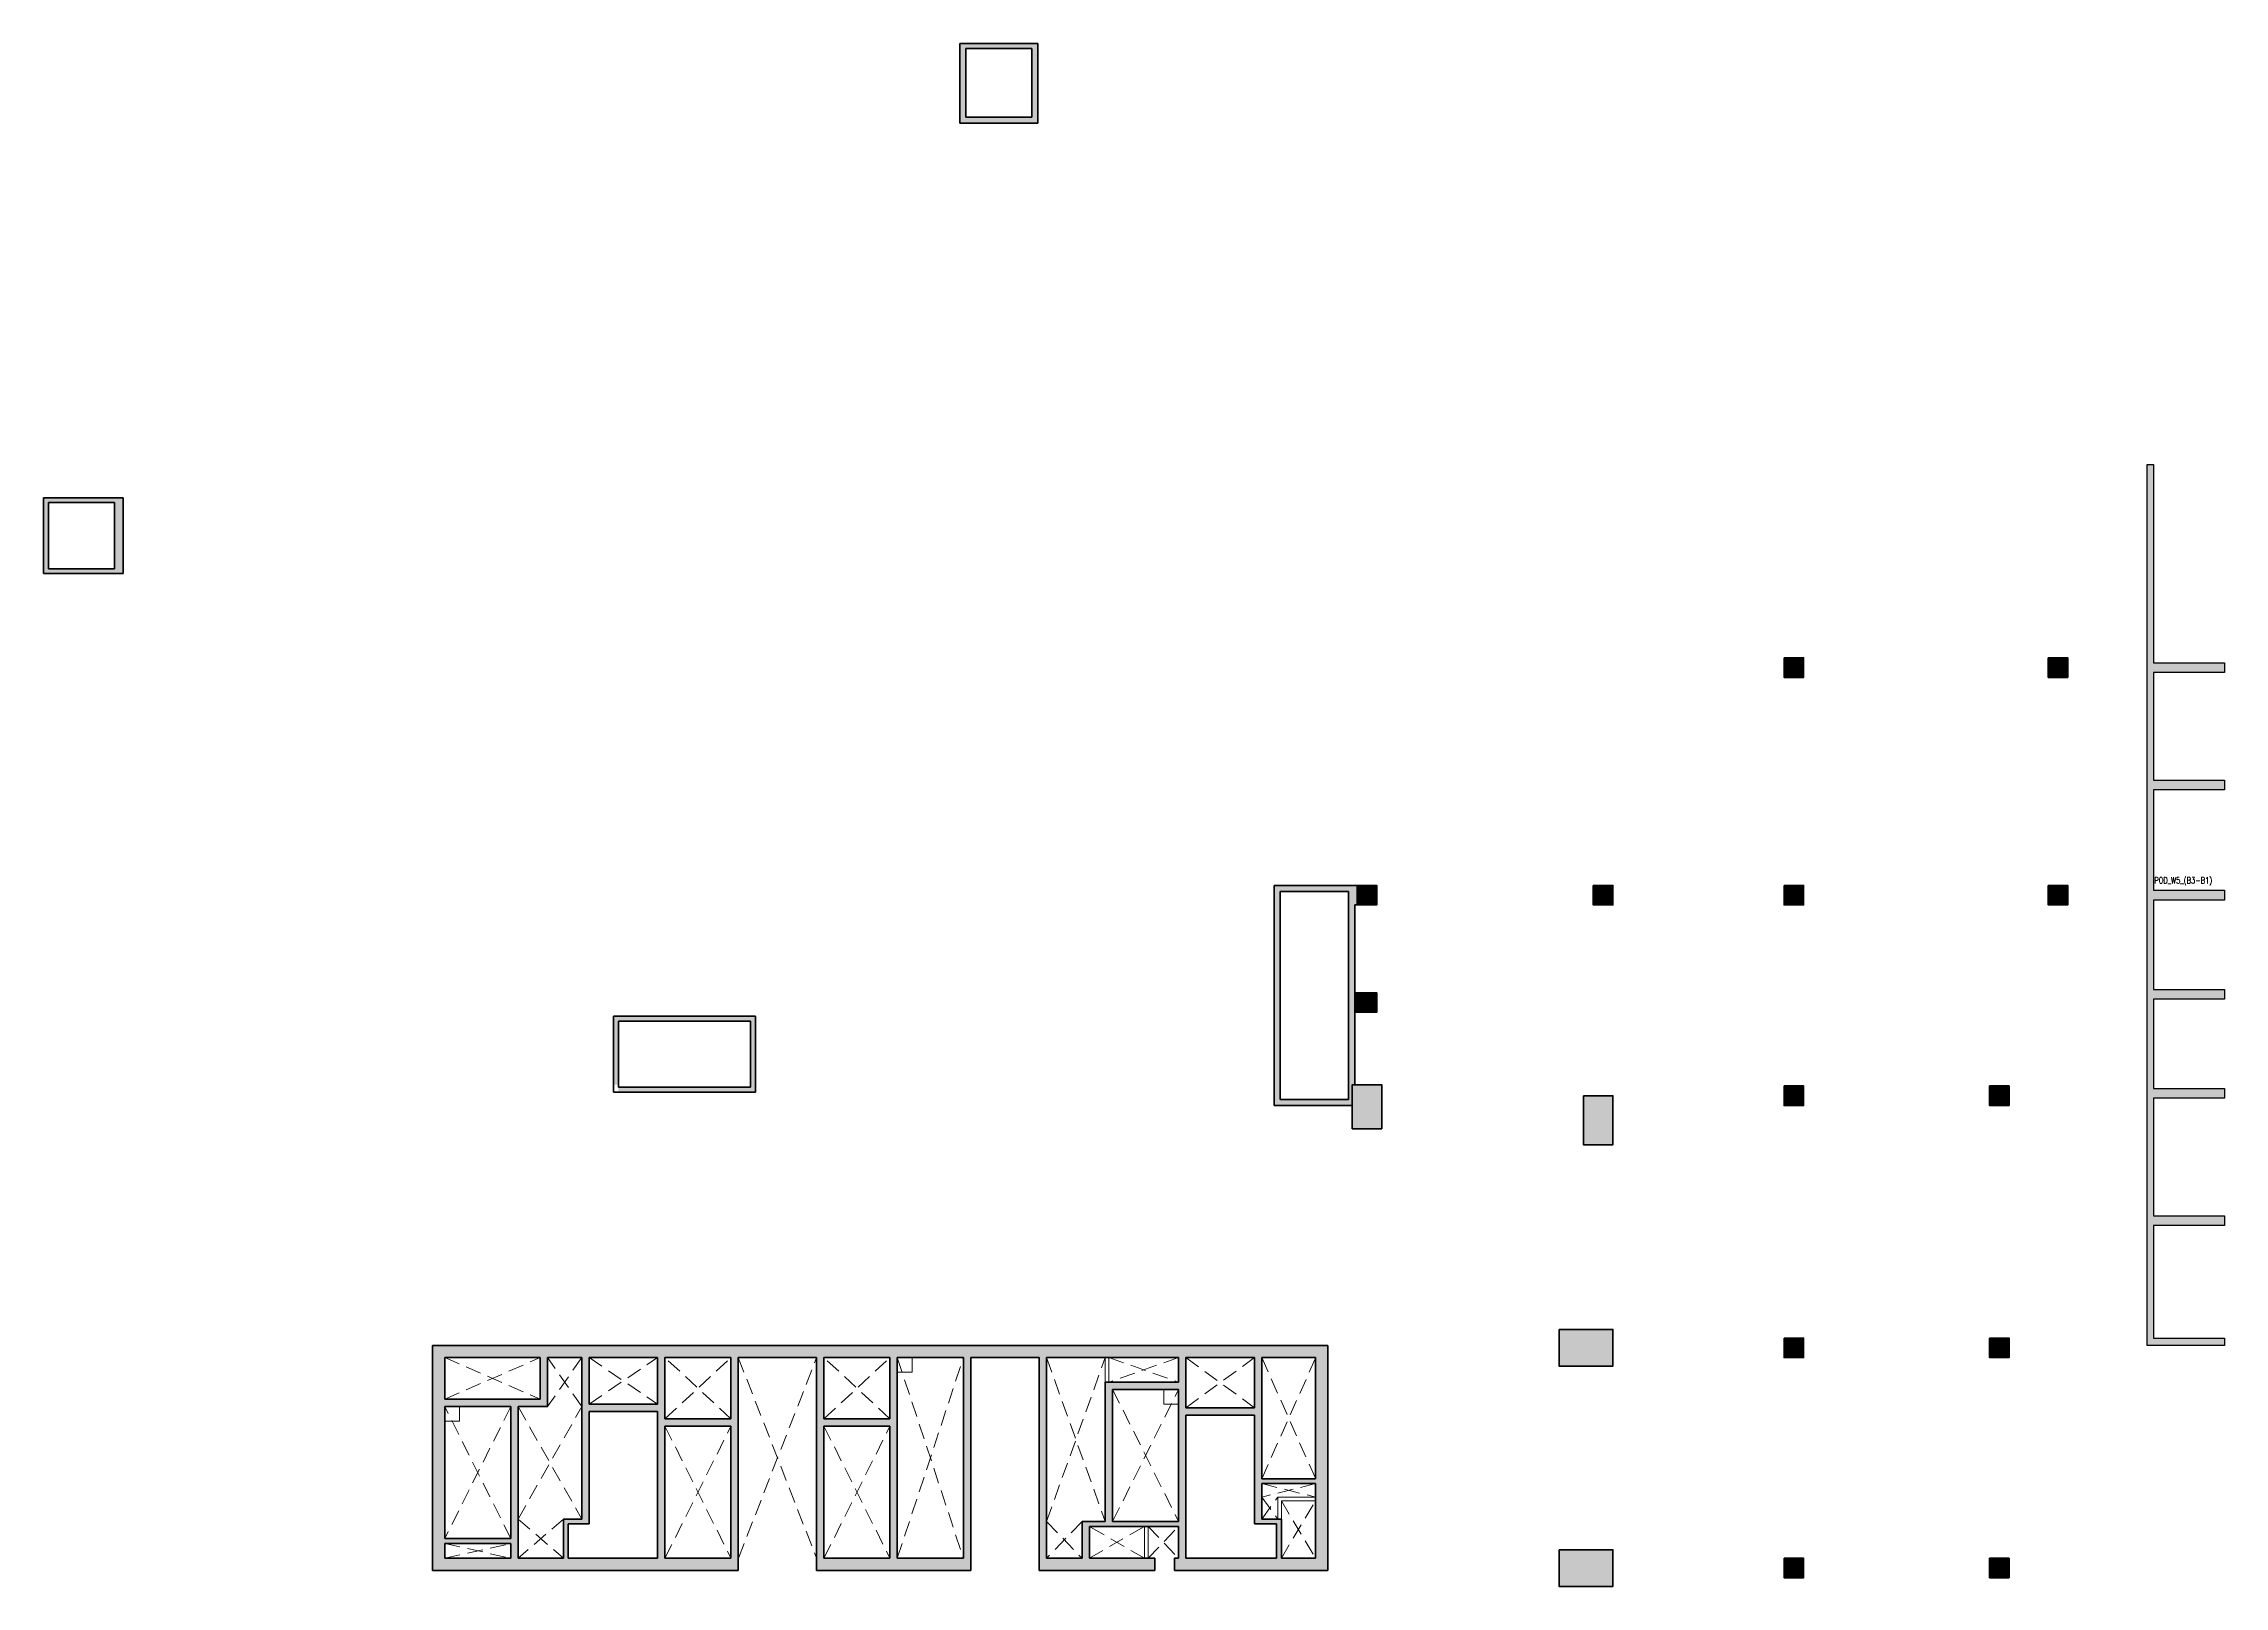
# Model space of a CAD drawing. Header units: millimetres. Extents: x 400 to 217000, y 400 to 89500.
# Drawn here: x 127850 to 217000, y 18450 to 81500 of the extents above; entities that cross this region are included whole.
import ezdxf

# ---------------------------------------------------------------- set-up
doc = ezdxf.new("R2010")
doc.units = ezdxf.units.MM
doc.linetypes.add('DASHED2', pattern=[9.525, 6.35, -3.175])
doc.layers.get('Defpoints').update_dxf_attribs({"color": 151, "lineweight": 9})
for name, color, linetype, lineweight in [('NDC_S-COLUMN', 4, 'Continuous', 40), ('NDC_S_HATCH COLUMN AND WALL', 251, 'Continuous', 13), ('NDC_S_OPENING', 9, 'DASHED2', 13), ('NDC_S_THIN LINE', 7, 'Continuous', 20), ('NDC_S_WALL', 6, 'Continuous', 35), ('POD_Core wall_5(B3-B1)$0$NDC_S_HATCH COLUMN AND WALL', 251, 'Continuous', 13), ('POD_Core wall_5(B3-B1)$0$NDC_S_WALL', 6, 'Continuous', 25), ('Ramp wall 3(B3-B1)$0$NDC_S_WALL', 6, 'Continuous', 35)]:
    doc.layers.add(name, color=color, linetype=linetype, lineweight=lineweight)
doc.styles.add('POD_Core wall_5(B3-B1)$0$NDC_BAR 2', font='romans.shx', dxfattribs={"width": 0.8})

msp = doc.modelspace()

# ---------------------------------------------------------------- texts
at = {"layer": 'Defpoints', "style": 'POD_Core wall_5(B3-B1)$0$NDC_BAR 2', "width": 0.8}
msp.add_text('POD_W5_(B3-B1)', height=250, dxfattribs=at).set_placement((214136, 47179))

# ---------------------------------------------------------------- blocks, each defined once
blk = doc.blocks.new('cot')
at = {"layer": 'NDC_S_HATCH COLUMN AND WALL', "ltscale": 0.005}
h = blk.add_hatch(color=256, dxfattribs=at)
h.dxf.hatch_style = 1
h.paths.add_polyline_path([(-0.5, 0.5), (0.5, 0.5), (0.5, -0.5), (-0.5, -0.5)])
at = {"layer": 'NDC_S-COLUMN', "ltscale": 0.005}
blk.add_lwpolyline([(-0.5, 0.5), (0.5, 0.5), (0.5, -0.5), (-0.5, -0.5)], close=True, dxfattribs=at)

# ---------------------------------------------------------------- hatches: boundary and pattern name
at = {"layer": 'NDC_S_HATCH COLUMN AND WALL', "ltscale": 200}
h = msp.add_hatch(color=251, dxfattribs=at)
h.dxf.hatch_style = 1
h.paths.add_polyline_path([(168500, 81300), (168250, 81300), (168250, 78500), (165550, 78500), (165550, 81300), (165300, 81300), (165300, 78250), (168500, 78250)])
h.paths.add_polyline_path([(168500, 81500), (165300, 81500), (165300, 81300), (168500, 81300)])
h = msp.add_hatch(color=251, dxfattribs=at)
h.dxf.hatch_style = 1
h.paths.add_polyline_path([(131100, 62940), (130700, 62940), (130700, 62740), (130750, 62740), (130750, 60040), (130700, 60040), (130700, 59840), (131100, 59840)])
h.paths.add_polyline_path([(130700, 62940), (127850, 62940), (127850, 59840), (130700, 59840), (130700, 60040), (128050, 60040), (128050, 62740), (130700, 62740)])
h = msp.add_hatch(color=251, dxfattribs=at)
h.dxf.hatch_style = 1
h.paths.add_polyline_path([(181450, 46300), (181550, 46300), (181550, 46700), (181200, 46700), (181200, 38500), (181350, 38500), (181350, 38950), (181450, 38950)])
h.paths.add_polyline_path([(181550, 47100), (178150, 47100), (178150, 46700), (178400, 46700), (178400, 46850), (181200, 46850), (181200, 46700), (181550, 46700)])
h.paths.add_polyline_path([(178400, 44500), (178400, 44700), (178400, 46700), (178150, 46700), (178150, 38500), (178400, 38500)])
h.paths.add_polyline_path([(181350, 38500), (181200, 38500), (181200, 38350), (178400, 38350), (178400, 38500), (178150, 38500), (178150, 38100), (181350, 38100)])
h = msp.add_hatch(color=251, dxfattribs=at)
h.dxf.hatch_style = 1
h.paths.add_polyline_path([(156950, 41750), (151150, 41750), (151150, 38950), (151350, 38950), (151350, 41550), (156750, 41550), (156750, 38850), (151350, 38850), (151350, 38650), (156950, 38650)])
h = msp.add_hatch(color=251, dxfattribs=at)
h.dxf.hatch_style = 1
h.paths.add_polyline_path([(181350, 37150), (182550, 37150), (182550, 38950), (181350, 38950)])
h = msp.add_hatch(color=251, dxfattribs=at)
h.dxf.hatch_style = 1
h.paths.add_polyline_path([(190800, 38500), (192000, 38500), (192000, 36500), (190800, 36500)])
h = msp.add_hatch(color=251, dxfattribs=at)
h.dxf.hatch_style = 1
h.paths.add_polyline_path([(189800, 28950), (192000, 28950), (192000, 27450), (189800, 27450)])
h = msp.add_hatch(color=251, dxfattribs=at)
h.dxf.hatch_style = 1
h.paths.add_polyline_path([(180350, 28300), (143750, 28300), (143750, 19100), (156250, 19100), (156250, 27800), (159450, 27800), (159450, 19100), (165750, 19100), (165750, 27800), (168550, 27800), (168550, 19100), (173280, 19100), (173280, 19600), (170600, 19600), (170600, 20900), (174250, 20900), (174250, 19600), (174080, 19600), (174080, 19100), (180350, 19100)])
h.paths.add_polyline_path([(148150, 27800), (148150, 26100), (144250, 26100), (144250, 27800)], flags=16)
h.paths.add_polyline_path([(146950, 25800), (146950, 20400), (144250, 20400), (144250, 25800)], flags=16)
h.paths.add_polyline_path([(147250, 25800), (148450, 25800), (148450, 27800), (149850, 27800), (149850, 21200), (149100, 21200), (149100, 19600), (147250, 19600)], flags=16)
h.paths.add_polyline_path([(150150, 27800), (152950, 27800), (152950, 25900), (150150, 25900)], flags=16)
h.paths.add_polyline_path([(150150, 25600), (152950, 25600), (152950, 19600), (149300, 19600), (149300, 21000), (150150, 21000)], flags=16)
h.paths.add_polyline_path([(146950, 20200), (146950, 19600), (144250, 19600), (144250, 20200)], flags=16)
h.paths.add_polyline_path([(155950, 27800), (155950, 25300), (153250, 25300), (153250, 27800)], flags=16)
h.paths.add_polyline_path([(153250, 25000), (155950, 25000), (155950, 19600), (153250, 19600)], flags=16)
h.paths.add_polyline_path([(159750, 27800), (162450, 27800), (162450, 25300), (159750, 25300)], flags=16)
h.paths.add_polyline_path([(159750, 25000), (162450, 25000), (162450, 19600), (159750, 19600)], flags=16)
h.paths.add_polyline_path([(162750, 27800), (165450, 27800), (165450, 19600), (162750, 19600)], flags=16)
h.paths.add_polyline_path([(174250, 27800), (174250, 26800), (171250, 26800), (171250, 21100), (170300, 21100), (170300, 19600), (168850, 19600), (168850, 27800)], flags=16)
h.paths.add_polyline_path([(171550, 26500), (174250, 26500), (174250, 21100), (171550, 21100)], flags=16)
h.paths.add_polyline_path([(177350, 27800), (177350, 25750), (174550, 25750), (174550, 27800)], flags=16)
h.paths.add_polyline_path([(174550, 25450), (177350, 25450), (177350, 21000), (178250, 21000), (178250, 19600), (174550, 19600)], flags=16)
h.paths.add_polyline_path([(177650, 27800), (179850, 27800), (179850, 22850), (177650, 22850)], flags=16)
h.paths.add_polyline_path([(177650, 22650), (179850, 22650), (179850, 19600), (178450, 19600), (178450, 21200), (177650, 21200)], flags=16)
h = msp.add_hatch(color=251, dxfattribs=at)
h.dxf.hatch_style = 1
h.paths.add_polyline_path([(189800, 19950), (192000, 19950), (192000, 18450), (189800, 18450)])
at = {"layer": 'NDC_S_THIN LINE', "ltscale": 100}
h = msp.add_hatch(color=251, dxfattribs=at)
h.dxf.hatch_style = 1
h.paths.add_polyline_path([(181450, 42712), (181550, 42712), (181550, 41912), (181450, 41912)])
at = {"layer": 'POD_Core wall_5(B3-B1)$0$NDC_S_HATCH COLUMN AND WALL'}
h = msp.add_hatch(color=256, dxfattribs=at)
h.dxf.hatch_style = 1
h.paths.add_polyline_path([(214100, 56200), (214100, 64300), (213850, 64300), (213850, 28300), (217000, 28300), (217000, 28600), (214100, 28600), (214100, 33200), (217000, 33200), (217000, 33600), (214100, 33600), (214100, 38400), (217000, 38400), (217000, 38800), (214100, 38800), (214100, 42450), (217000, 42450), (217000, 42850), (214100, 42850), (214100, 46500), (217000, 46500), (217000, 46900), (214100, 46900), (214100, 51000), (217000, 51000), (217000, 51400), (214100, 51400), (214100, 55800), (217000, 55800), (217000, 56200)])

# ---------------------------------------------------------------- linework, layer by layer
at = {"layer": 'Defpoints', "ltscale": 200}
msp.add_lwpolyline([(209800, 56399), (210600, 56403), (210600, 55601), (209800, 55597)], close=True, dxfattribs=at)
at = {"layer": 'NDC_S-COLUMN', "ltscale": 200}
for points in [[(181350, 37150), (182550, 37150), (182550, 38950), (181350, 38950)], [(190800, 38500), (192000, 38500), (192000, 36500), (190800, 36500)], [(189800, 28950), (192000, 28950), (192000, 27450), (189800, 27450)], [(189800, 19950), (192000, 19950), (192000, 18450), (189800, 18450)]]:
    msp.add_lwpolyline(points, close=True, dxfattribs=at)
at = {"layer": 'NDC_S_OPENING', "ltscale": 100}
for p, q in [((144250, 27800), (148150, 26100)), ((144250, 26100), (148150, 27800)), ((149850, 25800), (148450, 27800)), ((149850, 27800), (148450, 25800)), ((150150, 27800), (152950, 25900)), ((150150, 25900), (152950, 27800)), ((155950, 25300), (153250, 27800)), ((153250, 25300), (155950, 27800)), ((156250, 27800), (159450, 19600)), ((156255, 19605), (159450, 27800)), ((162450, 25300), (159750, 27800)), ((159750, 25300), (162450, 27800)), ((162750, 27800), (165450, 19600)), ((162750, 19600), (165450, 27800)), ((168850, 21100), (171250, 27800)), ((168850, 27800), (171250, 21100)), ((171400, 27800), (174250, 26800)), ((174250, 27800), (171400, 26800)), ((174550, 27800), (177350, 25750)), ((174550, 25750), (177350, 27800)), ((177650, 27800), (179850, 22850)), ((177650, 22850), (179850, 27795)), ((171550, 26500), (174250, 21100)), ((171550, 21100), (174250, 26500)), ((146950, 25800), (144250, 20400)), ((146950, 20400), (144250, 25800)), ((147250, 21200), (149850, 25800)), ((147250, 25800), (149850, 21200)), ((153250, 25000), (155950, 19600)), ((153250, 19600), (155950, 25000)), ((159750, 25000), (162450, 19600)), ((159750, 19600), (162450, 25000)), ((177650, 22650), (179850, 22100)), ((179850, 22650), (177650, 22100)), ((177650, 22100), (178300, 21200)), ((177650, 21200), (178300, 22100)), ((178450, 21950), (179850, 19600)), ((178450, 19600), (179850, 21950)), ((149100, 21200), (147250, 19600)), ((147250, 21200), (149100, 19600)), ((170300, 21100), (168850, 19600)), ((168850, 21100), (170300, 19600)), ((172850, 19600), (170600, 20900)), ((170600, 19600), (172850, 20900)), ((173000, 20900), (174250, 19600)), ((173000, 19600), (174250, 20900)), ((144250, 20200), (146945, 19600)), ((144250, 19600), (146950, 20200))]:
    msp.add_line(p, q, dxfattribs=at)
at = {"layer": 'NDC_S_THIN LINE', "ltscale": 100}
for p, q in [((171250, 26800), (171250, 27800)), ((171400, 26800), (171400, 27800)), ((178300, 21200), (178300, 22100)), ((178300, 22100), (179850, 22100)), ((178450, 21200), (178450, 21950)), ((178450, 21950), (179850, 21950)), ((172850, 20900), (172850, 19600)), ((173000, 19600), (173000, 20900))]:
    msp.add_line(p, q, dxfattribs=at)
for points in [[(163350, 27200), (162750, 27200), (162750, 27800), (163350, 27800)], [(173650, 25900), (174250, 25900), (174250, 26500), (173650, 26500)], [(144850, 25200), (144250, 25200), (144250, 25800), (144850, 25800)]]:
    msp.add_lwpolyline(points, close=True, dxfattribs=at)
at = {"layer": 'NDC_S_WALL', "ltscale": 100}
for p, q in [((143750, 28300), (143750, 19100)), ((180345, 28300), (143750, 28300)), ((144250, 26100), (144250, 27800)), ((144250, 27800), (148150, 27800)), ((148150, 27800), (148150, 26100)), ((148450, 25800), (148450, 27800)), ((148450, 27800), (149850, 27800)), ((149850, 27800), (149850, 21200)), ((150150, 25900), (150150, 27800)), ((150150, 27800), (152950, 27800)), ((152950, 27800), (152950, 25900)), ((153250, 25300), (153250, 27800)), ((153250, 27800), (155950, 27800)), ((155950, 27800), (155950, 25300)), ((156250, 19100), (156250, 27800)), ((156250, 27800), (159450, 27800)), ((159450, 27800), (159450, 19100)), ((159750, 25300), (159750, 27800)), ((159750, 27800), (162450, 27800)), ((162450, 27800), (162450, 25300)), ((162750, 27800), (165450, 27800)), ((162750, 19600), (162750, 27800)), ((165450, 27800), (165450, 19600)), ((165750, 27800), (168550, 27800)), ((165750, 19100), (165750, 27800)), ((168550, 27800), (168550, 19100)), ((168850, 27800), (174250, 27800)), ((168850, 19600), (168850, 27800)), ((174250, 27800), (174250, 26800)), ((174550, 27800), (177350, 27800)), ((174550, 25750), (174550, 27800)), ((177350, 27800), (177350, 25750)), ((177650, 27800), (179850, 27800)), ((177650, 22850), (177650, 27800)), ((179850, 27800), (179850, 22850)), ((180350, 19105), (180350, 28295)), ((174250, 26800), (171250, 26800)), ((171250, 26800), (171250, 21100)), ((148150, 26100), (144250, 26100)), ((152950, 25900), (150150, 25900)), ((171550, 26500), (174250, 26500)), ((171550, 21100), (171550, 26500)), ((174250, 26500), (174250, 21100)), ((144250, 20400), (144250, 25800)), ((144250, 25800), (146950, 25800)), ((146950, 25800), (146950, 20400)), ((147250, 19600), (147250, 25800)), ((147250, 25800), (148450, 25800)), ((150150, 21000), (150150, 25600)), ((150150, 25600), (152950, 25600)), ((152950, 25600), (152950, 19600)), ((153250, 25300), (155950, 25300)), ((153250, 19600), (153250, 25000)), ((155950, 25000), (153250, 25000)), ((155950, 25000), (155950, 19600)), ((159750, 25300), (162450, 25300)), ((159750, 19600), (159750, 25000)), ((162450, 25000), (159750, 25000)), ((162450, 25000), (162450, 19600)), ((177350, 25750), (174550, 25750)), ((174550, 19600), (174550, 25450)), ((174550, 25450), (177350, 25450)), ((177350, 25450), (177350, 21000)), ((179850, 22850), (177650, 22850)), ((177650, 21200), (177650, 22650)), ((177650, 22650), (179850, 22650)), ((179850, 22650), (179850, 19600)), ((149850, 21200), (149100, 21200)), ((149100, 21200), (149100, 19600)), ((149300, 21000), (150150, 21000)), ((149300, 21000), (149300, 19600)), ((171250, 21100), (170300, 21100)), ((170300, 21100), (170300, 19600)), ((170600, 20900), (174250, 20900)), ((170600, 19600), (170600, 20900)), ((174250, 21100), (171550, 21100)), ((174250, 20900), (174250, 19600)), ((177350, 21000), (178250, 21000)), ((178450, 21200), (177650, 21200)), ((178250, 21000), (178250, 19600)), ((178450, 21200), (178450, 19600)), ((146950, 20400), (144250, 20400)), ((146945, 20200), (144250, 20200)), ((144250, 20200), (144250, 19600)), ((146950, 20195), (146950, 19600)), ((143750, 19100), (156250, 19100)), ((146950, 19600), (144250, 19600)), ((149100, 19600), (147250, 19600)), ((152950, 19600), (149300, 19600)), ((153250, 19600), (155950, 19600)), ((159450, 19100), (165750, 19100)), ((162450, 19600), (159750, 19600)), ((165450, 19600), (162750, 19600)), ((168550, 19100), (173280, 19100)), ((170300, 19600), (168850, 19600)), ((173280, 19600), (170600, 19600)), ((173280, 19600), (173280, 19100)), ((174250, 19600), (174080, 19600)), ((174080, 19600), (174080, 19100)), ((174080, 19100), (180345, 19100)), ((178250, 19600), (174550, 19600)), ((179850, 19600), (178450, 19600))]:
    msp.add_line(p, q, dxfattribs=at)
msp.add_arc((146945, 20195), 5, 0, 90, dxfattribs=at)
at = {"layer": 'POD_Core wall_5(B3-B1)$0$NDC_S_WALL'}
msp.add_lwpolyline([(217000, 28300), (213850, 28300), (213850, 64300), (214100, 64300), (214100, 56200), (217000, 56200), (217000, 55800), (214100, 55800), (214100, 51400), (217000, 51400), (217000, 51000), (214100, 51000), (214100, 46900), (217000, 46900), (217000, 46500), (214100, 46500), (214100, 42850), (217000, 42850), (217000, 42450), (214100, 42450), (214100, 38800), (217000, 38800), (217000, 38400), (214100, 38400), (214100, 33600), (217000, 33600), (217000, 33200), (214100, 33200), (214100, 28600), (217000, 28600)], close=True, dxfattribs=at)
at = {"layer": 'Ramp wall 3(B3-B1)$0$NDC_S_WALL', "ltscale": 200}
for p, q in [((165300, 81500), (165300, 78250)), ((168500, 81500), (165300, 81500)), ((165550, 81300), (168250, 81300)), ((165550, 78500), (165550, 81300)), ((168250, 81300), (168250, 78500)), ((168500, 78250), (168500, 81500)), ((168250, 78500), (165550, 78500)), ((165300, 78250), (168500, 78250)), ((127850, 59840), (127850, 62940)), ((131100, 62940), (127850, 62940)), ((128050, 62740), (128050, 60040)), ((128050, 62740), (130750, 62740)), ((130750, 60040), (130750, 62740)), ((131100, 62940), (131100, 59840)), ((131100, 59840), (127850, 59840)), ((128050, 60040), (130750, 60040)), ((181550, 47100), (178150, 47100)), ((178150, 47100), (178150, 38100)), ((178400, 46850), (178400, 44700)), ((178400, 46850), (181200, 46850)), ((181200, 46850), (181200, 38350)), ((181550, 47100), (181550, 46300)), ((181450, 38950), (181450, 46300)), ((181550, 46300), (181450, 46300)), ((178400, 44700), (178400, 44500)), ((178400, 44700), (178400, 44700)), ((178400, 44500), (178400, 38350)), ((178400, 44500), (178400, 44500)), ((151150, 38650), (151150, 41750)), ((151150, 41750), (156950, 41750)), ((156750, 41550), (151350, 41550)), ((151350, 41550), (151350, 38850)), ((156750, 38850), (156750, 41550)), ((156950, 41750), (156950, 38650)), ((156950, 38650), (151150, 38650)), ((151350, 38850), (156750, 38850)), ((181200, 38350), (178400, 38350)), ((178150, 38100), (181350, 38100))]:
    msp.add_line(p, q, dxfattribs=at)
msp.add_lwpolyline([(181450, 42712), (181550, 42712), (181550, 41912), (181450, 41912)], close=True, dxfattribs=at)

# ---------------------------------------------------------------- block references
at = {"layer": 'NDC_S_HATCH COLUMN AND WALL', "ltscale": 200, "xscale": 800, "yscale": 800}
for p in [(199400, 56000), (210200, 56000), (181950, 46700), (191600, 46700), (199400, 46700), (210200, 46700), (181950, 42313), (199400, 38500), (207800, 38500), (199400, 28200), (207800, 28200), (199400, 19200), (207800, 19200)]:
    msp.add_blockref('cot', p, dxfattribs=at)

msp.set_redraw_order([(e.dxf.handle, doc.entitydb.next_handle()) for e in msp.query("TEXT MTEXT ATTDEF DIMENSION ARC_DIMENSION")])  # texts and dimensions are drawn at this point

doc.saveas('drawing.dxf')
